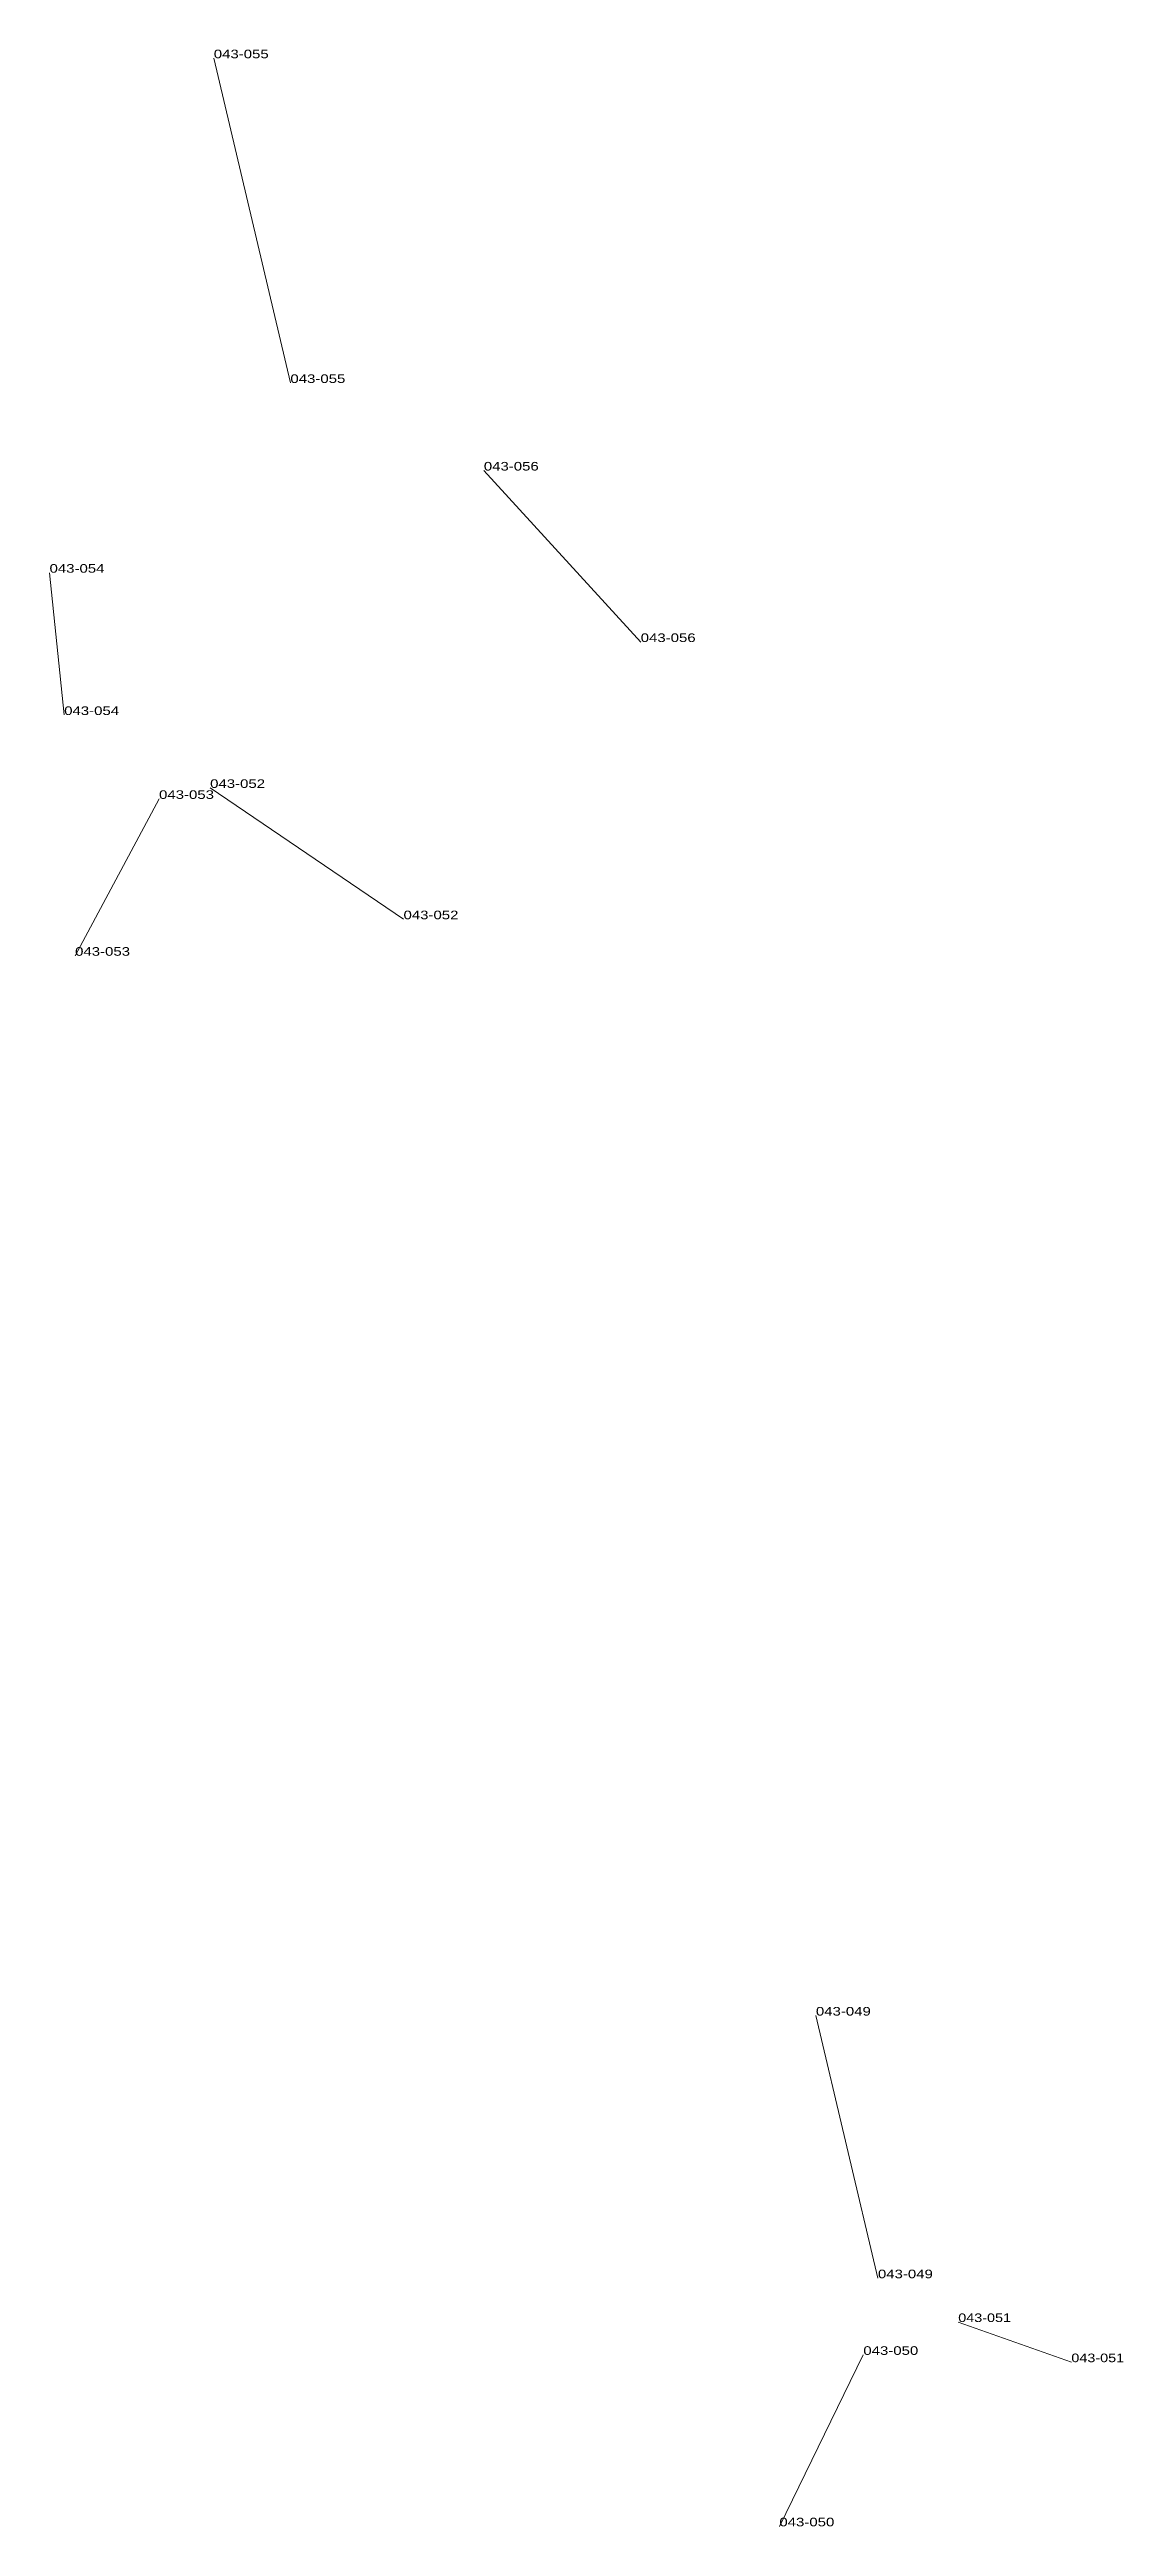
# Model space of a CAD drawing. Header units: metres. Extents: x 571156 to 607184, y 703608 to 727431.
# Drawn here: x 583846 to 584095, y 724578 to 725153 of the extents above; entities that cross this region are included whole.
import ezdxf

# ---------------------------------------------------------------- set-up
doc = ezdxf.new("R2010")
doc.units = ezdxf.units.M
doc.header["$LTSCALE"] = 0.8
doc.layers.add('60', color=7, linetype='Continuous', lineweight=13)
doc.layers.add('61', color=7, linetype='Continuous')

msp = doc.modelspace()

# ---------------------------------------------------------------- texts
at = {"layer": '60'}
for s, width, p in [('043-055', 1.3, (583884.02, 725151.35)), ('043-055', 1.3, (583884.02, 725151.35)), ('043-054', 1.3, (583845.86, 725031.8)), ('043-054', 1.3, (583845.86, 725031.8)), ('043-056', 1.3, (583983.21, 725015.69)), ('043-056', 1.3, (583983.21, 725015.69)), ('043-052', 1.3, (583928.1, 724951.26)), ('043-052', 1.3, (583928.1, 724951.26)), ('043-053', 1.3, (583851.8, 724942.78)), ('043-053', 1.3, (583851.8, 724942.78)), ('043-049', 1.3, (584023.91, 724696.48)), ('043-049', 1.3, (584023.91, 724696.48)), ('043-051', 1.25, (584083.26, 724615.93)), ('043-051', 1.25, (584083.26, 724615.93)), ('043-050', 1.3, (584015.43, 724577.78)), ('043-050', 1.3, (584015.43, 724577.78))]:
    msp.add_text(s, height=2, dxfattribs=dict(at, width=width)).set_placement(p)
at = {"layer": '61'}
for s, width, p in [('043-055', 1.3, (583901.82, 725075.89)), ('043-055', 1.3, (583901.82, 725075.89)), ('043-056', 1.3, (583946.76, 725055.54)), ('043-056', 1.3, (583946.76, 725055.54)), ('043-054', 1.3, (583849.26, 724998.73)), ('043-054', 1.3, (583849.26, 724998.73)), ('043-053', 1.3, (583871.3, 724979.23)), ('043-053', 1.3, (583871.3, 724979.23)), ('043-052', 1.3, (583883.17, 724981.78)), ('043-052', 1.3, (583883.17, 724981.78)), ('043-049', 1.3, (584038.32, 724635.43)), ('043-049', 1.3, (584038.32, 724635.43)), ('043-051', 1.25, (584056.98, 724625.26)), ('043-051', 1.25, (584056.98, 724625.26)), ('043-050', 1.3, (584034.93, 724617.63)), ('043-050', 1.3, (584034.93, 724617.63))]:
    msp.add_text(s, height=2, dxfattribs=dict(at, width=width)).set_placement(p)

# ---------------------------------------------------------------- linework, layer by layer
at = {"layer": '60'}
for p, q in [((583901.82, 725075.89), (583884.02, 725151.35)), ((583901.82, 725075.89), (583884.02, 725151.35)), ((583946.76, 725055.54), (583983.21, 725015.69)), ((583946.76, 725055.54), (583983.21, 725015.69)), ((583849.26, 724998.73), (583845.86, 725031.8)), ((583849.26, 724998.73), (583845.86, 725031.8)), ((583883.17, 724981.78), (583928.1, 724951.26)), ((583883.17, 724981.78), (583928.1, 724951.26)), ((583871.3, 724979.23), (583851.8, 724942.78)), ((583871.3, 724979.23), (583851.8, 724942.78)), ((584038.32, 724635.43), (584023.91, 724696.48)), ((584038.32, 724635.43), (584023.91, 724696.48)), ((584056.98, 724625.26), (584083.26, 724615.93)), ((584056.98, 724625.26), (584083.26, 724615.93)), ((584034.93, 724617.63), (584015.43, 724577.78)), ((584034.93, 724617.63), (584015.43, 724577.78))]:
    msp.add_line(p, q, dxfattribs=at)

msp.set_redraw_order([(e.dxf.handle, doc.entitydb.next_handle()) for e in msp.query("TEXT MTEXT ATTDEF DIMENSION ARC_DIMENSION")])  # texts and dimensions are drawn at this point

doc.saveas('drawing.dxf')
